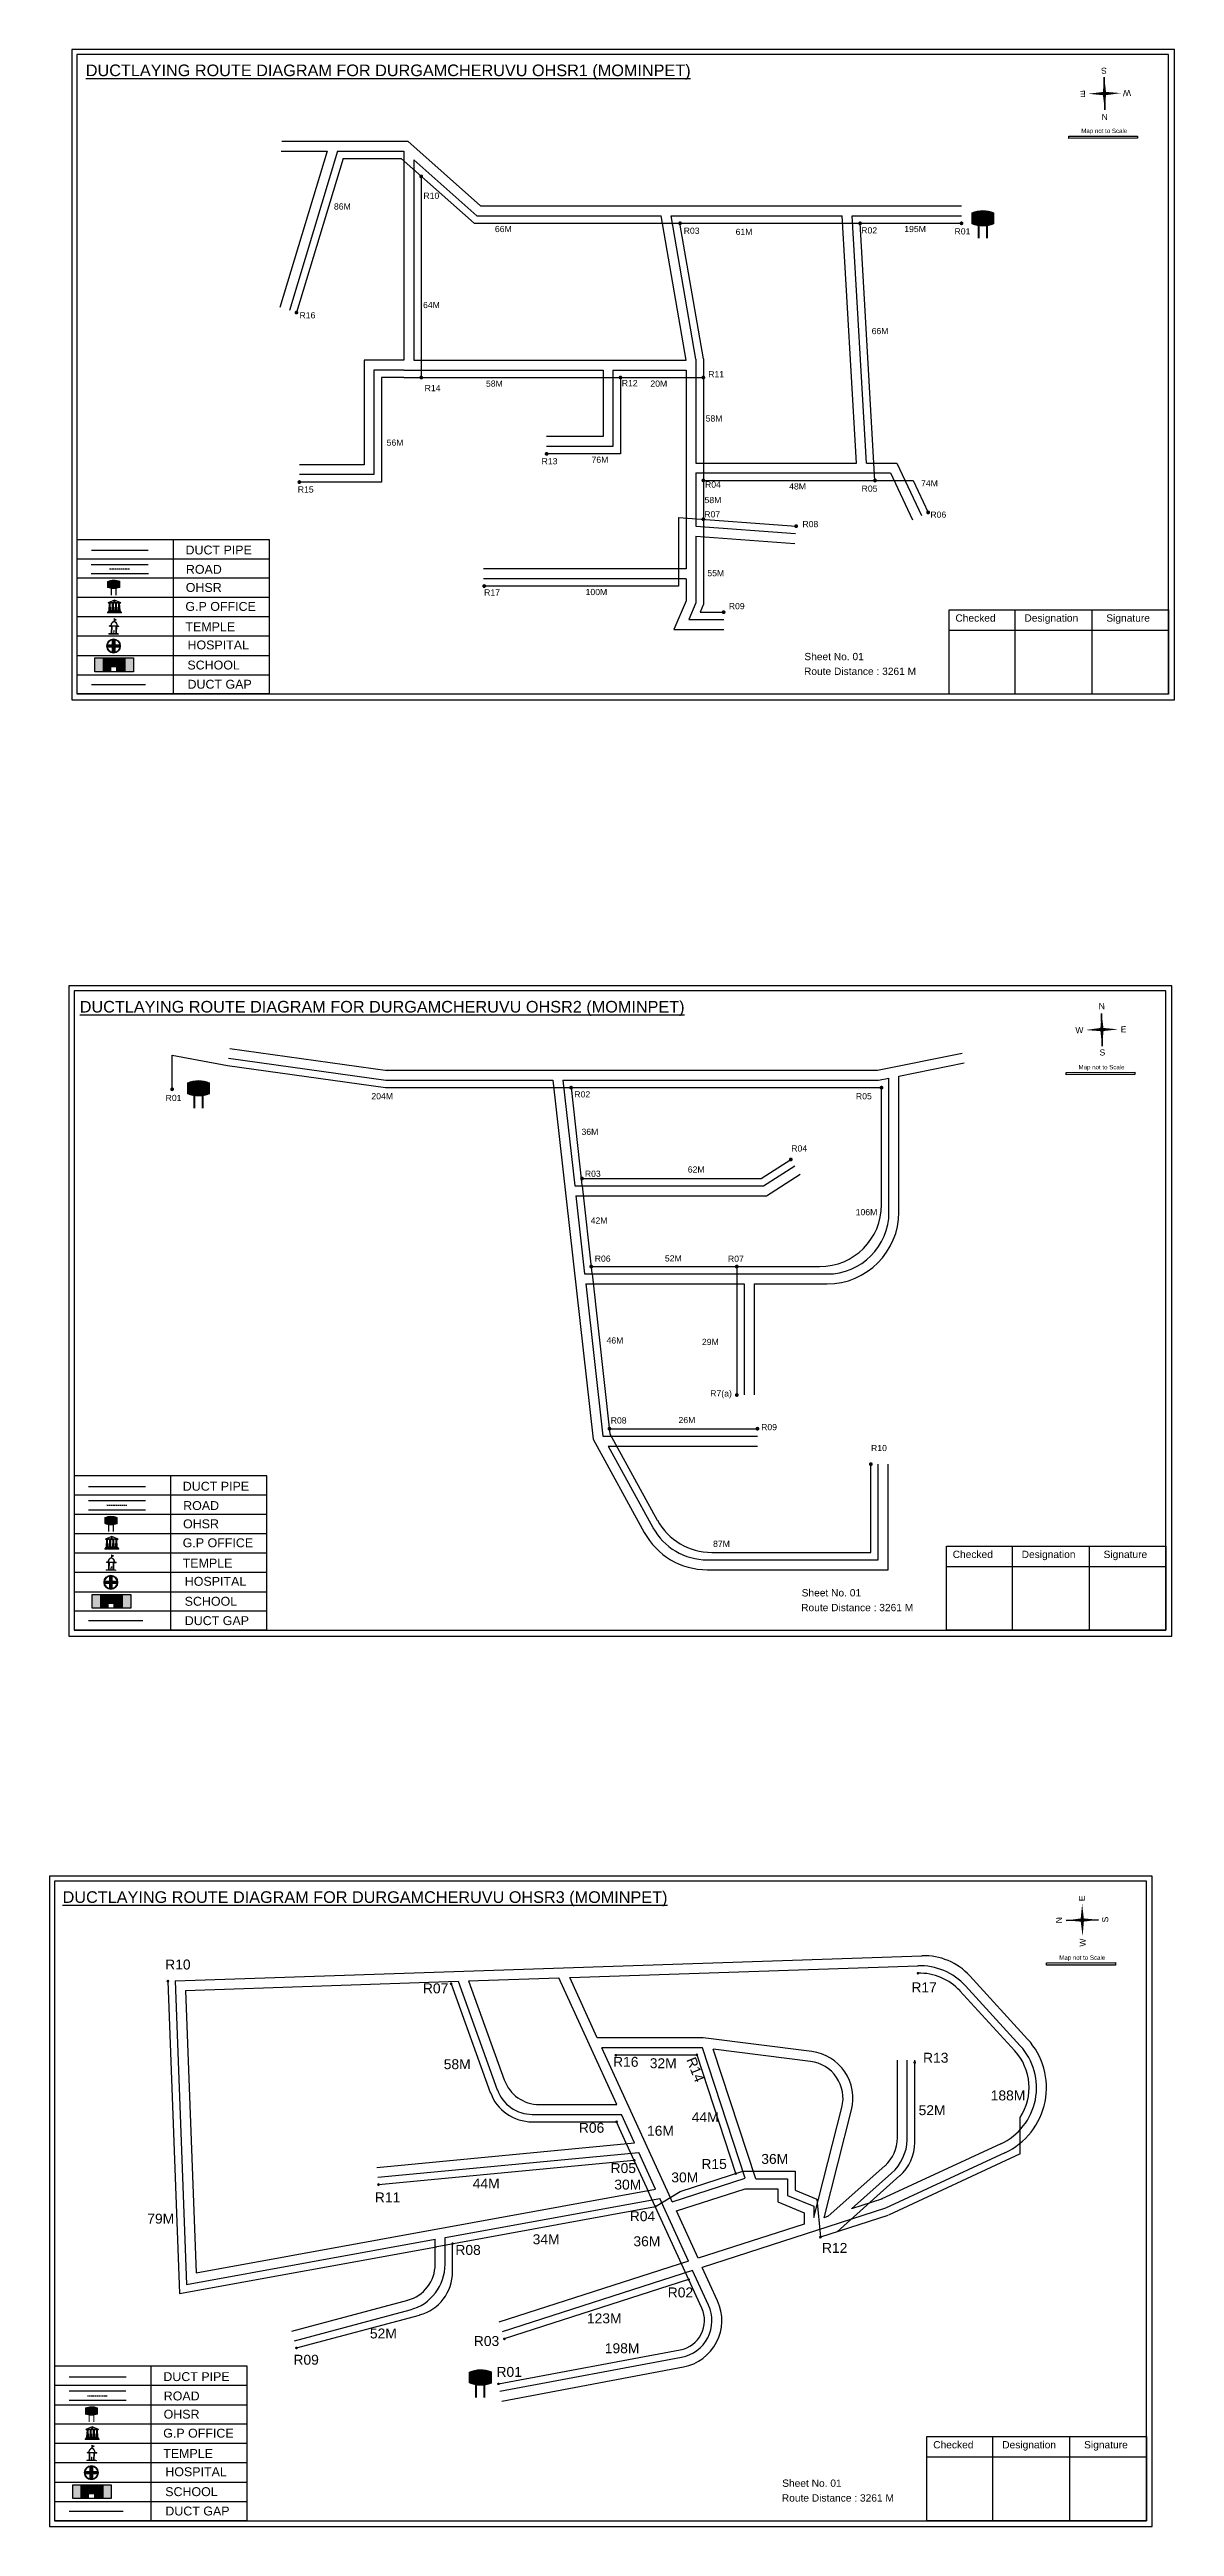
# Model space of a CAD drawing. Header units: inches. Extents: x 1512 to 7627, y 399 to 2397.
# Drawn here: x 3650 to 4558, y 399 to 2397 of the extents above; entities that cross this region are included whole.
import ezdxf

# ---------------------------------------------------------------- set-up
doc = ezdxf.new("R2010")
doc.units = ezdxf.units.IN
doc.header["$MEASUREMENT"] = 0
doc.linetypes.add('DASHEDX2', pattern=[1.5, 1, -0.5])
for name, color, linetype in [('LANDMARK', 7, 'Continuous'), ('OHT', 7, 'Continuous'), ('pipe', 5, 'Continuous')]:
    doc.layers.add(name, color=color, linetype=linetype)
doc.styles.get("Standard").update_dxf_attribs({"font": 'arial.ttf'})

msp = doc.modelspace()

# ---------------------------------------------------------------- texts
at = {"color": 242, "true_color": 0xcd2027}
for s, p in [('%%UDUCTLAYING ROUTE DIAGRAM FOR DURGAMCHERUVU OHSR1 (MOMINPET)', (3679.7, 2375.6)), ('%%UDUCTLAYING ROUTE DIAGRAM FOR DURGAMCHERUVU OHSR2 (MOMINPET)', (3674.8, 1620.3)), ('%%UDUCTLAYING ROUTE DIAGRAM FOR DURGAMCHERUVU OHSR3 (MOMINPET)', (3661, 902.1))]:
    msp.add_text(s, height=9.375, dxfattribs=at).set_placement(p)
for s, height, rotation, p in [('S', 4.95, 181.0063, (4503.8, 2382.5)), ('E', 4.95, 181.0063, (4486.7, 2363.8)), ('W', 4.95, 181.0063, (4523.3, 2364.5)), ('N', 4.95, 181.0063, (4504.5, 2345.2)), ('N', 4.95, 1.0063, (4497.3, 1622.9)), ('W', 4.95, 1.0063, (4478.5, 1603.6)), ('E', 4.95, 1.0063, (4515.1, 1604.3)), ('S', 4.95, 1.0063, (4498, 1585.6)), ('E', 4.95, 91.0063, (4486.3, 903.5)), ('N', 4.95, 91.0063, (4467.7, 885.7)), ('S', 4.95, 91.0063, (4505, 886.4)), ('W', 4.95, 91.0063, (4486.9, 866.9)), ('R14', 8, 291.4161, (4164.3, 775.7))]:
    msp.add_text(s, height=height, rotation=rotation).set_placement(p)
for s, height, p in [('Map not to Scale', 3.542, (4483.2, 2329.7)), ('R10', 5, (3952.2, 2276.6)), ('86M', 5, (3880, 2268)), ('66M', 5, (4009.9, 2249.8)), ('R03', 5, (4162.3, 2248.4)), ('61M', 5, (4204.2, 2247.5)), ('R02', 5, (4305.6, 2248.7)), ('195M', 5, (4340.3, 2249.8)), ('R01', 5, (4380.9, 2247.9)), ('R16', 5, (3852.2, 2180.2)), ('64M', 5, (3951.9, 2188.5)), ('66M', 5, (4314, 2167.5)), ('R14', 5, (3953.2, 2121.5)), ('58M', 5, (4002.7, 2125.1)), ('R12', 5, (4112.3, 2125.5)), ('20M', 5, (4135.4, 2125.1)), ('R11', 5, (4182.1, 2132.7)), ('58M', 5, (4180, 2097)), ('56M', 5, (3922.5, 2077.5)), ('R13', 5, (4047.6, 2062.5)), ('76M', 5, (4087.9, 2063.7)), ('R15', 5, (3850.8, 2039.7)), ('R04', 5, (4179.5, 2043.7)), ('48M', 5, (4247.4, 2042.2)), ('R05', 5, (4305.9, 2040.4)), ('74M', 5, (4353.9, 2044.7)), ('58M', 5, (4179.1, 2031.2)), ('R07', 5, (4178.9, 2019.7)), ('R06', 5, (4361.4, 2019.4)), ('R08', 5, (4258.1, 2011.8)), ('DUCT PIPE', 7.18, (3760.2, 1989.8)), ('ROAD ', 7.18, (3760.5, 1974.2)), ('OHSR', 7.18, (3760.4, 1959.6)), ('R17', 5, (4001.2, 1956.6)), ('100M', 5, (4083.1, 1957)), ('55M', 5, (4181.4, 1972.2)), ('G.P OFFICE', 7.18, (3760.1, 1944.3)), ('R09', 5, (4198.7, 1945.6)), ('Checked', 5.89, (4381.6, 1935.6)), ('Designation', 5.886, (4437.3, 1935.6)), ('Signature', 5.89, (4503.4, 1935.6)), ('TEMPLE', 7.18, (3760.1, 1927.9)), ('HOSPITAL', 7.18, (3761.8, 1913.2)), ('SCHOOL', 7.18, (3761.7, 1897)), ('Route Distance : 3261 M', 5.886, (4259.4, 1892.6)), ('Sheet No. 01', 5.886, (4259.7, 1904.5)), ('DUCT GAP', 7.18, (3761.8, 1881.5)), ('Map not to Scale', 3.542, (4481, 1574.5)), ('R01', 5, (3744.1, 1548.9)), ('204M', 5, (3910.2, 1550.3)), ('R02', 5, (4074, 1551.8)), ('R05', 5, (4301.3, 1550.3)), ('36M', 5, (4079.8, 1521.6)), ('R04', 5, (4249.1, 1508.2)), ('R03', 5, (4082.5, 1487.8)), ('62M', 5, (4165.6, 1491.2)), ('106M', 5, (4301.1, 1456.8)), ('42M', 5, (4087.2, 1450)), ('R06', 5, (4090.5, 1419.3)), ('52M', 5, (4147.1, 1419.5)), ('R07', 5, (4198, 1419.2)), ('46M', 5, (4100, 1353.3)), ('29M', 5, (4177, 1352.1)), ('R7(a)', 5, (4183.7, 1310.6)), ('R08', 5, (4103.4, 1288.8)), ('26M', 5, (4158.1, 1289.1)), ('R09', 5, (4224.8, 1283.4)), ('R10', 5, (4313.5, 1266.5)), ('DUCT PIPE', 7.18, (3758, 1234.6)), ('ROAD ', 7.18, (3758.3, 1219)), ('OHSR', 7.18, (3758.2, 1204.3)), ('TEMPLE', 7.18, (3757.9, 1172.6)), ('G.P OFFICE', 7.18, (3757.9, 1189)), ('87M', 5, (4186, 1189.3)), ('Checked', 5.89, (4379.4, 1180.3)), ('Designation', 5.886, (4435.1, 1180.3)), ('Signature', 5.89, (4501.2, 1180.3)), ('HOSPITAL', 7.18, (3759.6, 1157.9)), ('SCHOOL', 7.18, (3759.5, 1141.8)), ('Route Distance : 3261 M', 5.886, (4257.1, 1137.4)), ('Sheet No. 01', 5.886, (4257.5, 1149.3)), ('DUCT GAP', 7.18, (3759.6, 1126.2)), ('Map not to Scale', 3.542, (4465.4, 856.2)), ('R10', 8, (3743.8, 848.4)), ('R07', 8, (3951.8, 829.2)), ('R17', 8, (4346.1, 830)), ('R13', 8, (4355.5, 773.2)), ('58M', 8, (3968.6, 768)), ('R16', 8, (4105.3, 769.9)), ('32M', 8, (4134.9, 768.8)), ('188M', 8, (4410.1, 742.8)), ('R06', 8, (4077.7, 716.7)), ('16M', 8, (4132.7, 714.3)), ('44M', 8, (4168.8, 725.3)), ('52M', 8, (4351.9, 730.9)), ('36M', 8, (4224.9, 691.6)), ('44M', 8, (3992, 671.8)), ('R05', 8, (4103.3, 684.2)), ('30M', 8, (4152.3, 676.7)), ('R15', 8, (4176.6, 687.5)), ('R11', 8, (3913, 660.6)), ('30M', 8, (4106.3, 670.9)), ('79M', 8, (3729.3, 643.4)), ('R04', 8, (4118.8, 645.4)), ('R08', 8, (3978, 618.2)), ('34M', 8, (4040.4, 626.8)), ('36M', 8, (4121.7, 625.2)), ('R12', 8, (4273.9, 619.8)), ('R02', 8, (4149.4, 583.9)), ('123M', 8, (4084.2, 563)), ('52M', 8, (3909, 550.8)), ('R03', 8, (3992.9, 544.7)), ('198M', 8, (4098.6, 538.9)), ('DUCT PIPE', 7.18, (3742.3, 516.4)), ('R09', 8, (3847.3, 529.6)), ('R01', 8, (4011.2, 519.8)), ('ROAD ', 7.18, (3742.6, 500.8)), ('OHSR', 7.18, (3742.5, 486.1)), ('TEMPLE', 7.18, (3742.2, 454.4)), ('G.P OFFICE', 7.18, (3742.2, 470.8)), ('Checked', 5.89, (4363.7, 462.1)), ('Designation', 5.886, (4419.4, 462.1)), ('Signature', 5.89, (4485.5, 462.1)), ('HOSPITAL', 7.18, (3743.9, 439.7)), ('SCHOOL', 7.18, (3743.8, 423.6)), ('Route Distance : 3261 M', 5.886, (4241.5, 419.2)), ('Sheet No. 01', 5.886, (4241.8, 431.1)), ('DUCT GAP', 7.18, (3743.9, 408))]:
    msp.add_text(s, height=height).set_placement(p)

# ---------------------------------------------------------------- blocks, each defined once
blk = doc.blocks.new('OHT')
at = {"linetype": 'Continuous', "lineweight": 0, "true_color": 0x0ffffc}
blk.add_hatch(color=4, dxfattribs=at).paths.add_polyline_path([(0.012, 1), (0, 1, 0.101323), (-0.4, 0.916), (-0.4, 0.525, 0.194075), (0.399, 0.521), (0.399, 0.921, 0.097877)])
at = {"color": 4, "linetype": 'Continuous', "lineweight": 0, "true_color": 0x0ffffc, "flags": 128}
for points in [[(-0.4, 0.525), (-0.4, 0.916)], [(0.399, 0.521), (0.399, 0.921)]]:
    blk.add_lwpolyline(points, dxfattribs=at)
at = {"color": 4, "linetype": 'Continuous', "lineweight": 0, "true_color": 0x0ffffc, "const_width": 0.075, "flags": 128}
for points in [[(-0.15, 0), (-0.15, 0.475)], [(0.15, 0), (0.15, 0.473)]]:
    blk.add_lwpolyline(points, dxfattribs=at)
at = {"color": 4, "linetype": 'Continuous', "lineweight": 0, "true_color": 0x0ffffc}
for centre, radius, start, end in [((0.006, -0.019), 1.019, 67.31091, 113.47108), ((0.004, 1.513), 1.068, 247.76824, 291.70073)]:
    blk.add_arc(centre, radius, start, end, dxfattribs=at)
blk = doc.blocks.new('Government_Office')
at = {"linetype": 'Continuous', "lineweight": 0, "true_color": 0xff0000}
for points in [[(-0.5, 0.05), (0.5, 0.05), (0.5, 0), (-0.5, 0)], [(-0.45, 0.08), (-0.45, 0.12), (0.45, 0.12), (0.45, 0.08)], [(-0.4, 0.14), (-0.4, 0.18), (0.4, 0.18), (0.4, 0.14)]]:
    blk.add_hatch(color=1, dxfattribs=at).paths.add_polyline_path(points)
h = blk.add_hatch(color=1, dxfattribs=at)
h.paths.add_polyline_path([(0.44, 0.72), (0.45, 0.75), (0, 0.93), (-0.45, 0.75), (-0.44, 0.72)])
h.paths.add_polyline_path([(0.36, 0.75), (-0.36, 0.75), (0, 0.9)], flags=16)
h.paths.add_polyline_path([(0, 0.78, -1), (0, 0.87, -1)], flags=0)
h = blk.add_hatch(color=1, dxfattribs=at)
edge = h.paths.add_edge_path()
edge.add_line((-0.27, 0.2), (-0.3, 0.68))
edge.add_line((-0.3, 0.68), (-0.29, 0.68))
edge.add_arc((-0.28, 0.69), 0.0176, 225.304, 441.5659)
edge.add_line((-0.28, 0.7), (-0.39, 0.7))
edge.add_arc((-0.39, 0.69), 0.0176, 98.4341, 314.696)
edge.add_line((-0.38, 0.68), (-0.37, 0.68))
edge.add_line((-0.37, 0.68), (-0.4, 0.2))
edge.add_line((-0.4, 0.2), (-0.27, 0.2))
h = blk.add_hatch(color=1, dxfattribs=at)
edge = h.paths.add_edge_path()
edge.add_line((-0.05, 0.2), (-0.07, 0.68))
edge.add_line((-0.07, 0.68), (-0.07, 0.68))
edge.add_arc((-0.05, 0.69), 0.0176, 225.304, 441.5659)
edge.add_line((-0.05, 0.7), (-0.17, 0.7))
edge.add_arc((-0.17, 0.69), 0.0176, 98.4341, 314.696)
edge.add_line((-0.16, 0.68), (-0.15, 0.68))
edge.add_line((-0.15, 0.68), (-0.18, 0.2))
edge.add_line((-0.18, 0.2), (-0.05, 0.2))
h = blk.add_hatch(color=1, dxfattribs=at)
edge = h.paths.add_edge_path()
edge.add_arc((0, 0.83), 0.0467, 90, 270)
edge.add_arc((0, 0.83), 0.0467, 270, 450)
h = blk.add_hatch(color=1, dxfattribs=at)
edge = h.paths.add_edge_path()
edge.add_line((0.18, 0.2), (0.15, 0.68))
edge.add_line((0.15, 0.68), (0.16, 0.68))
edge.add_arc((0.17, 0.69), 0.0176, 225.304, 441.5659)
edge.add_line((0.17, 0.7), (0.05, 0.7))
edge.add_arc((0.05, 0.69), 0.0176, 98.4341, 314.696)
edge.add_line((0.07, 0.68), (0.07, 0.68))
edge.add_line((0.07, 0.68), (0.05, 0.2))
edge.add_line((0.05, 0.2), (0.18, 0.2))
h = blk.add_hatch(color=1, dxfattribs=at)
edge = h.paths.add_edge_path()
edge.add_line((0.4, 0.2), (0.37, 0.68))
edge.add_line((0.37, 0.68), (0.38, 0.68))
edge.add_arc((0.39, 0.69), 0.0176, 225.304, 441.5659)
edge.add_line((0.4, 0.7), (0.28, 0.7))
edge.add_arc((0.28, 0.69), 0.0176, 98.4341, 314.696)
edge.add_line((0.29, 0.68), (0.3, 0.68))
edge.add_line((0.3, 0.68), (0.27, 0.2))
edge.add_line((0.27, 0.2), (0.4, 0.2))
at = {"color": 1, "linetype": 'Continuous', "lineweight": 0, "true_color": 0xff0000, "flags": 128}
for points in [[(-0.5, 0.05), (0.5, 0.05), (0.5, 0), (-0.5, 0)], [(-0.45, 0.75), (-0.44, 0.72), (0.44, 0.72), (0.45, 0.75), (0, 0.93)], [(-0.45, 0.08), (-0.45, 0.12), (0.45, 0.12), (0.45, 0.08)], [(-0.4, 0.14), (-0.4, 0.18), (0.4, 0.18), (0.4, 0.14)], [(-0.36, 0.75), (0.36, 0.75), (0, 0.9)]]:
    blk.add_lwpolyline(points, close=True, dxfattribs=at)
for points in [[(-0.27, 0.2), (-0.3, 0.68), (-0.29, 0.68, 1.379694), (-0.28, 0.7), (-0.39, 0.7, 1.379694), (-0.38, 0.68), (-0.37, 0.68), (-0.4, 0.2)], [(-0.05, 0.2), (-0.07, 0.68), (-0.07, 0.68, 1.379694), (-0.05, 0.7), (-0.17, 0.7, 1.379694), (-0.16, 0.68), (-0.15, 0.68), (-0.18, 0.2)], [(0, 0.87, 1), (0, 0.78, 1)], [(0.18, 0.2), (0.15, 0.68), (0.16, 0.68, 1.379694), (0.17, 0.7), (0.05, 0.7, 1.379694), (0.07, 0.68), (0.07, 0.68), (0.05, 0.2)], [(0.4, 0.2), (0.37, 0.68), (0.38, 0.68, 1.379694), (0.4, 0.7), (0.28, 0.7, 1.379694), (0.29, 0.68), (0.3, 0.68), (0.27, 0.2)]]:
    blk.add_lwpolyline(points, format="xyb", close=True, dxfattribs=at)
blk = doc.blocks.new('Temple')
at = {"linetype": 'Continuous', "lineweight": 0, "true_color": 0xff0000}
h = blk.add_hatch(color=1, dxfattribs=at)
edge = h.paths.add_edge_path()
edge.add_line((0.17, 0.49), (0.22, 0.49))
edge.add_line((0.22, 0.49), (0.22, 0.5))
edge.add_line((0.22, 0.5), (0.31, 0.5))
edge.add_line((0.31, 0.5), (0.31, 0.53))
edge.add_line((0.31, 0.53), (0.26, 0.53))
edge.add_line((0.26, 0.53), (0.26, 0.54))
edge.add_line((0.26, 0.54), (0.2, 0.54))
edge.add_spline(control_points=[(0.2, 0.54), (0.2, 0.59), (0.19, 0.64), (0.14, 0.74), (0.09, 0.79), (0.03, 0.8), (0.02, 0.81), (0.01, 0.81)], knot_values=[4.712389, 4.712389, 4.712389, 4.712389, 5.278166, 5.278166, 6.117402, 6.117402, 6.223801, 6.223801, 6.223801, 6.223801], degree=3, periodic=0)
edge.add_line((0.01, 0.81), (0.01, 0.79))
edge.add_line((0.01, 0.79), (-0.01, 0.79))
edge.add_line((-0.01, 0.79), (-0.01, 0.81))
edge.add_spline(control_points=[(-0.01, 0.81), (-0.05, 0.8), (-0.1, 0.78), (-0.17, 0.7), (-0.2, 0.63), (-0.2, 0.55), (-0.2, 0.55), (-0.2, 0.54)], knot_values=[6.343965, 6.343965, 6.343965, 6.343965, 6.956638, 6.956638, 7.795874, 7.795874, 7.853982, 7.853982, 7.853982, 7.853982], degree=3, periodic=0)
edge.add_line((-0.2, 0.54), (-0.26, 0.54))
edge.add_line((-0.26, 0.54), (-0.26, 0.53))
edge.add_line((-0.26, 0.53), (-0.31, 0.53))
edge.add_line((-0.31, 0.53), (-0.31, 0.5))
edge.add_line((-0.31, 0.5), (-0.22, 0.5))
edge.add_line((-0.22, 0.5), (-0.22, 0.49))
edge.add_line((-0.22, 0.49), (-0.17, 0.49))
edge.add_line((-0.17, 0.49), (-0.17, 0.07))
edge.add_arc((-0.2, 0.07), 0.03, -90, 0, ccw=False)
edge.add_line((-0.2, 0.04), (-0.26, 0.04))
edge.add_line((-0.26, 0.04), (-0.26, 0.03))
edge.add_line((-0.26, 0.03), (-0.31, 0.03))
edge.add_line((-0.31, 0.03), (-0.31, 0))
edge.add_line((-0.31, 0), (0.31, 0))
edge.add_line((0.31, 0), (0.31, 0.03))
edge.add_line((0.31, 0.03), (0.26, 0.03))
edge.add_line((0.26, 0.03), (0.26, 0.04))
edge.add_line((0.26, 0.04), (0.2, 0.04))
edge.add_arc((0.2, 0.07), 0.03, 180, 270, ccw=False)
edge.add_line((0.17, 0.07), (0.17, 0.49))
h.paths.add_polyline_path([(0.12, 0.07, -0.414214), (0.1, 0.04), (0.05, 0.04), (0.05, 0.03), (-0.05, 0.03), (-0.05, 0.04), (-0.1, 0.04, -0.414214), (-0.12, 0.07), (-0.12, 0.5), (0.12, 0.5)], flags=16)
edge = h.paths.add_edge_path(flags=16)
edge.add_ellipse((0, 0.54), major_axis=(0, 0.242), ratio=0.722808, start_angle=270, end_angle=450, ccw=False)
edge.add_line((0.17, 0.54), (-0.17, 0.54))
h.paths.add_polyline_path([(0.01, 0.23), (0.01, 0.07), (-0.01, 0.07), (-0.01, 0.23)], flags=0)
at = {"linetype": 'Continuous', "lineweight": 0, "true_color": 0xe66000}
blk.add_hatch(color=32, dxfattribs=at).paths.add_polyline_path([(-0.01, 1), (0.15, 0.93), (0, 0.85)])
at = {"linetype": 'Continuous', "lineweight": 0, "true_color": 0xff0000}
h = blk.add_hatch(color=1, dxfattribs=at)
edge = h.paths.add_edge_path()
edge.add_line((0.01, 0.86), (0, 0.85))
edge.add_line((0, 0.85), (0, 0.93))
edge.add_line((0, 0.93), (-0.01, 0.93))
edge.add_line((-0.01, 0.93), (-0.01, 0.81))
edge.add_spline(control_points=[(-0.01, 0.81), (0, 0.81), (0, 0.81), (0.01, 0.81)], knot_values=[6.223801, 6.223801, 6.223801, 6.223801, 6.343965, 6.343965, 6.343965, 6.343965], degree=3, periodic=0)
edge.add_line((0.01, 0.81), (0.01, 0.86))
h = blk.add_hatch(color=1, dxfattribs=at)
edge = h.paths.add_edge_path()
edge.add_line((0.01, 0.79), (0.01, 0.81))
edge.add_spline(control_points=[(0.01, 0.81), (0, 0.81), (0, 0.81), (-0.01, 0.81)], knot_values=[6.223801, 6.223801, 6.223801, 6.223801, 6.343965, 6.343965, 6.343965, 6.343965], degree=3, periodic=0)
edge.add_line((-0.01, 0.81), (-0.01, 0.79))
edge.add_line((-0.01, 0.79), (0.01, 0.79))
at = {"color": 1, "linetype": 'Continuous', "lineweight": 0, "true_color": 0xff0000, "flags": 128}
blk.add_lwpolyline([(0.2, 0.54), (0.26, 0.54), (0.26, 0.53), (0.31, 0.53), (0.31, 0.5), (0.22, 0.5), (0.22, 0.49), (0.17, 0.49), (0.17, 0.07, 0.414214), (0.2, 0.04), (0.26, 0.04), (0.26, 0.03), (0.31, 0.03), (0.31, 0), (-0.31, 0), (-0.31, 0.03), (-0.26, 0.03), (-0.26, 0.04), (-0.2, 0.04, 0.414214), (-0.17, 0.07), (-0.17, 0.49), (-0.22, 0.49), (-0.22, 0.5), (-0.31, 0.5), (-0.31, 0.53), (-0.26, 0.53), (-0.26, 0.54), (-0.2, 0.54)], format="xyb", dxfattribs=at)
blk.add_lwpolyline([(-0.17, 0.54), (0.17, 0.54)], dxfattribs=at)
blk.add_lwpolyline([(0.12, 0.5), (0.12, 0.07, -0.414214), (0.1, 0.04), (0.05, 0.04), (0.05, 0.03), (-0.05, 0.03), (-0.05, 0.04), (-0.1, 0.04, -0.414214), (-0.12, 0.07), (-0.12, 0.5)], format="xyb", close=True, dxfattribs=at)
at = {"color": 32, "linetype": 'Continuous', "lineweight": 0, "true_color": 0xe66000, "flags": 128}
blk.add_lwpolyline([(-0.01, 1), (0.15, 0.93), (0, 0.85), (-0.01, 1)], dxfattribs=at)
at = {"color": 1, "linetype": 'Continuous', "lineweight": 0, "true_color": 0xff0000, "flags": 128}
for points in [[(0.01, 0.93), (-0.01, 0.93), (-0.01, 0.79), (0.01, 0.79)], [(0.01, 0.23), (-0.01, 0.23), (-0.01, 0.07), (0.01, 0.07)]]:
    blk.add_lwpolyline(points, close=True, dxfattribs=at)
at = {"color": 1, "linetype": 'Continuous', "lineweight": 0, "true_color": 0xff0000}
blk.add_ellipse((0, 0.54), major_axis=(0, 0.242), ratio=0.722808, start_param=4.712389, end_param=7.853982, dxfattribs=at)
blk.add_open_spline([(0.2, 0.54), (0.2, 0.59), (0.19, 0.64), (0.14, 0.74), (0.09, 0.79), (-0.02, 0.82), (-0.08, 0.79), (-0.17, 0.7), (-0.2, 0.63), (-0.2, 0.55), (-0.2, 0.55), (-0.2, 0.54)], degree=3, knots=[4.712389, 4.712389, 4.712389, 4.712389, 5.278166, 5.278166, 6.117402, 6.117402, 6.956638, 6.956638, 7.795874, 7.795874, 7.853982, 7.853982, 7.853982, 7.853982], dxfattribs=at)
blk = doc.blocks.new('*U5')
at = {"color": 0, "linetype": 'DASHEDX2', "transparency": 16777216}
blk.add_line((-8.2, 0), (8, 0), dxfattribs=at)
blk = doc.blocks.new('Hospital')
at = {"linetype": 'Continuous', "lineweight": 0, "true_color": 0x000000}
h = blk.add_hatch(color=18, dxfattribs=at)
h.paths.add_polyline_path([(-0.5, 0, 1), (0.5, 0, 1)])
h.paths.add_polyline_path([(0.45, 0, -1), (-0.45, 0, -1)], flags=16)
at = {"linetype": 'Continuous', "true_color": 0xff0000}
blk.add_hatch(color=1, dxfattribs=at).paths.add_polyline_path([(-0.39, 0.08), (-0.08, 0.08), (-0.08, 0.39), (0.08, 0.39), (0.08, 0.08), (0.39, 0.08), (0.39, -0.08), (0.08, -0.08), (0.08, -0.39), (-0.08, -0.39), (-0.08, -0.08), (-0.39, -0.08)])
at = {"color": 1, "linetype": 'Continuous', "true_color": 0xff0000, "flags": 128}
blk.add_lwpolyline([(-0.39, 0.08), (-0.08, 0.08), (-0.08, 0.39), (0.08, 0.39), (0.08, 0.08), (0.39, 0.08), (0.39, -0.08), (0.08, -0.08), (0.08, -0.39), (-0.08, -0.39), (-0.08, -0.08), (-0.39, -0.08)], close=True, dxfattribs=at)
at = {"color": 18, "linetype": 'Continuous', "lineweight": 0, "true_color": 0x000000}
for radius in [0.5, 0.446]:
    blk.add_circle((0, 0), radius, dxfattribs=at)
blk = doc.blocks.new('*U6')
at = {"color": 0, "linetype": 'DASHEDX2', "transparency": 16777216}
blk.add_line((-8.2, 0), (8, 0), dxfattribs=at)
blk = doc.blocks.new('*U10')
at = {"color": 0, "linetype": 'DASHEDX2', "transparency": 16777216}
blk.add_line((-8.2, 0), (8, 0), dxfattribs=at)

# ---------------------------------------------------------------- hatches: boundary and pattern name
at = {"true_color": 0x0093dd}
h = msp.add_hatch(color=142, dxfattribs=at)
h.dxf.hatch_style = 1
h.paths.add_polyline_path([(4473.1, 2327.2), (4473.1, 2325.3), (4528.6, 2325.5), (4528.6, 2327.3)])
at = {"ltscale": 0.5}
h = msp.add_hatch(color=5, dxfattribs=at)
h.dxf.hatch_style = 1
h.paths.add_polyline_path([(3952, 2294.7, 1), (3948.9, 2294.7, 1)])
h = msp.add_hatch(color=5, dxfattribs=at)
h.dxf.hatch_style = 1
h.paths.add_polyline_path([(4160.9, 2256.9, 1), (4157.8, 2256.9, 1)])
h = msp.add_hatch(color=5, dxfattribs=at)
h.dxf.hatch_style = 1
h.paths.add_polyline_path([(4306.2, 2256.9, 1), (4303.1, 2256.9, 1)])
h = msp.add_hatch(color=5, dxfattribs=at)
h.dxf.hatch_style = 1
h.paths.add_polyline_path([(4388.1, 2256.9, 1), (4385, 2256.9, 1)])
h = msp.add_hatch(color=5, dxfattribs=at)
h.dxf.hatch_style = 1
h.paths.add_polyline_path([(3851.3, 2184.9, 1), (3848.2, 2184.9, 1)])
h = msp.add_hatch(color=5, dxfattribs=at)
h.dxf.hatch_style = 1
h.paths.add_polyline_path([(3952, 2132.5, 1), (3948.9, 2132.5, 1)])
h = msp.add_hatch(color=5, dxfattribs=at)
h.dxf.hatch_style = 1
h.paths.add_polyline_path([(4112.8, 2132.5, 1), (4109.7, 2132.5, 1)])
h = msp.add_hatch(color=5, dxfattribs=at)
h.dxf.hatch_style = 1
h.paths.add_polyline_path([(4179.7, 2132.5, 1), (4176.6, 2132.5, 1)])
h = msp.add_hatch(color=5, dxfattribs=at)
h.dxf.hatch_style = 1
h.paths.add_polyline_path([(4053.2, 2070.9, 1), (4050.1, 2070.9, 1)])
h = msp.add_hatch(color=5, dxfattribs=at)
h.dxf.hatch_style = 1
h.paths.add_polyline_path([(3853.6, 2048.2, 1), (3850.5, 2048.2, 1)])
h = msp.add_hatch(color=5, dxfattribs=at)
h.dxf.hatch_style = 1
h.paths.add_polyline_path([(4179.7, 2049.5, 1), (4176.6, 2049.5, 1)])
h = msp.add_hatch(color=5, dxfattribs=at)
h.dxf.hatch_style = 1
h.paths.add_polyline_path([(4318.3, 2049.5, 1), (4315.1, 2049.5, 1)])
h = msp.add_hatch(color=5, dxfattribs=at)
h.dxf.hatch_style = 1
h.paths.add_polyline_path([(4179.7, 2018.2, 1), (4176.6, 2018.2, 1)])
h = msp.add_hatch(color=5, dxfattribs=at)
h.dxf.hatch_style = 1
h.paths.add_polyline_path([(4361.2, 2023.7, 1), (4358, 2023.7, 1)])
h = msp.add_hatch(color=5, dxfattribs=at)
h.dxf.hatch_style = 1
h.paths.add_polyline_path([(4254.6, 2012.6, 1), (4251.5, 2012.6, 1)])
h = msp.add_hatch(color=5, dxfattribs=at)
h.dxf.hatch_style = 1
h.paths.add_polyline_path([(4002.8, 1964.3, 1), (3999.7, 1964.3, 1)])
h = msp.add_hatch(color=5, dxfattribs=at)
h.dxf.hatch_style = 1
h.paths.add_polyline_path([(4196.1, 1943.2, 1), (4193, 1943.2, 1)])
at = {"true_color": 0xc8c92d}
h = msp.add_hatch(color=52, dxfattribs=at)
h.dxf.hatch_style = 1
h.paths.add_polyline_path([(3693.3, 1906.3), (3687.1, 1906.3), (3687.1, 1895.2), (3693.3, 1895.2)])
h.paths.add_polyline_path([(3718.1, 1906.3), (3711.9, 1906.3), (3711.9, 1895.2), (3718.1, 1895.2)])
at = {"true_color": 0x293189}
h = msp.add_hatch(color=177, dxfattribs=at)
h.dxf.hatch_style = 1
h.paths.add_polyline_path([(3711.9, 1906.3), (3693.3, 1906.3), (3693.3, 1895.2), (3700.3, 1895.2), (3700.3, 1898.8), (3704.1, 1898.8), (3704.1, 1895.2), (3711.9, 1895.2)])
h.paths.add_polyline_path([(3695.9, 1903.8), (3694.6, 1903.8), (3694.6, 1905), (3695.9, 1905)], flags=16)
h.paths.add_polyline_path([(3708.8, 1903.8), (3708.8, 1905), (3710.2, 1905), (3710.2, 1903.8)], flags=16)
at = {"ltscale": 0.5}
h = msp.add_hatch(color=5, dxfattribs=at)
h.dxf.hatch_style = 1
h.paths.add_polyline_path([(3750.9, 1558.4, 1), (3747.8, 1558.4, 1)])
h = msp.add_hatch(color=5, dxfattribs=at)
h.dxf.hatch_style = 1
h.paths.add_polyline_path([(4072.9, 1559.7, 1), (4069.8, 1559.7, 1)])
h = msp.add_hatch(color=5, dxfattribs=at)
h.dxf.hatch_style = 1
h.paths.add_polyline_path([(4323.5, 1559.7, 1), (4320.4, 1559.7, 1)])
at = {"true_color": 0x0093dd}
h = msp.add_hatch(color=142, dxfattribs=at)
h.dxf.hatch_style = 1
h.paths.add_polyline_path([(4470.9, 1572), (4470.9, 1570.1), (4526.4, 1570.2), (4526.4, 1572.1)])
at = {"ltscale": 0.5}
h = msp.add_hatch(color=5, dxfattribs=at)
h.dxf.hatch_style = 1
h.paths.add_polyline_path([(4250.3, 1501.8, 1), (4247.2, 1501.8, 1)])
h = msp.add_hatch(color=5, dxfattribs=at)
h.dxf.hatch_style = 1
h.paths.add_polyline_path([(4081.8, 1486.4, 1), (4078.7, 1486.4, 1)])
h = msp.add_hatch(color=5, dxfattribs=at)
h.dxf.hatch_style = 1
h.paths.add_polyline_path([(4089.2, 1415.4, 1), (4086.1, 1415.4, 1)])
h = msp.add_hatch(color=5, dxfattribs=at)
h.dxf.hatch_style = 1
h.paths.add_polyline_path([(4206.7, 1415.4, 1), (4203.6, 1415.4, 1)])
h = msp.add_hatch(color=5, dxfattribs=at)
h.dxf.hatch_style = 1
h.paths.add_polyline_path([(4206.7, 1311.8, 1), (4203.6, 1311.8, 1)])
h = msp.add_hatch(color=5, dxfattribs=at)
h.dxf.hatch_style = 1
h.paths.add_polyline_path([(4103.9, 1284.6, 1), (4100.8, 1284.6, 1)])
h = msp.add_hatch(color=5, dxfattribs=at)
h.dxf.hatch_style = 1
h.paths.add_polyline_path([(4223.4, 1284.6, 1), (4220.3, 1284.6, 1)])
h = msp.add_hatch(color=5, dxfattribs=at)
h.dxf.hatch_style = 1
h.paths.add_polyline_path([(4314.9, 1256, 1), (4311.8, 1256, 1)])
at = {"true_color": 0xc8c92d}
h = msp.add_hatch(color=52, dxfattribs=at)
h.dxf.hatch_style = 1
h.paths.add_polyline_path([(3691.1, 1151), (3684.9, 1151), (3684.9, 1139.9), (3691.1, 1139.9)])
h.paths.add_polyline_path([(3715.9, 1151), (3709.7, 1151), (3709.7, 1139.9), (3715.9, 1139.9)])
at = {"true_color": 0x293189}
h = msp.add_hatch(color=177, dxfattribs=at)
h.dxf.hatch_style = 1
h.paths.add_polyline_path([(3709.7, 1151), (3691.1, 1151), (3691.1, 1139.9), (3698.1, 1139.9), (3698.1, 1143.6), (3701.9, 1143.6), (3701.9, 1139.9), (3709.7, 1139.9)])
h.paths.add_polyline_path([(3693.7, 1148.6), (3692.4, 1148.6), (3692.4, 1149.8), (3693.7, 1149.8)], flags=16)
h.paths.add_polyline_path([(3706.6, 1148.6), (3706.6, 1149.8), (3708, 1149.8), (3708, 1148.6)], flags=16)
at = {"ltscale": 0.5}
h = msp.add_hatch(color=5, dxfattribs=at)
h.dxf.hatch_style = 1
h.paths.add_polyline_path([(3747.1, 839, 1), (3744.8, 839, 1)])
h = msp.add_hatch(color=5, dxfattribs=at)
h.dxf.hatch_style = 1
h.paths.add_polyline_path([(4352.5, 845.4, 1), (4350.3, 845.4, 1)])
at = {"true_color": 0x0093dd}
h = msp.add_hatch(color=142, dxfattribs=at)
h.dxf.hatch_style = 1
h.paths.add_polyline_path([(4455.2, 853.7), (4455.2, 851.9), (4510.7, 852), (4510.7, 853.9)])
at = {"ltscale": 0.5}
h = msp.add_hatch(color=5, dxfattribs=at)
h.dxf.hatch_style = 1
h.paths.add_polyline_path([(3975.7, 836.9, 1), (3973.4, 836.9, 1)])
h = msp.add_hatch(color=5, dxfattribs=at)
h.dxf.hatch_style = 1
h.paths.add_polyline_path([(4108.7, 779.2, 1), (4106.4, 779.2, 1)])
h = msp.add_hatch(color=5, dxfattribs=at)
h.dxf.hatch_style = 1
h.paths.add_polyline_path([(4174, 779.6, 1), (4171.8, 779.6, 1)])
h = msp.add_hatch(color=5, dxfattribs=at)
h.dxf.hatch_style = 1
h.paths.add_polyline_path([(4349.9, 773.4, 1), (4347.6, 773.4, 1)])
h = msp.add_hatch(color=5, dxfattribs=at)
h.dxf.hatch_style = 1
h.paths.add_polyline_path([(4109.3, 725.5, 1), (4107, 725.5, 1)])
h = msp.add_hatch(color=5, dxfattribs=at)
h.dxf.hatch_style = 1
h.paths.add_polyline_path([(4123.5, 694.5, 1), (4121.2, 694.5, 1)])
h = msp.add_hatch(color=5, dxfattribs=at)
h.dxf.hatch_style = 1
h.paths.add_polyline_path([(4205.5, 683.8, 1), (4203.3, 683.8, 1)])
h = msp.add_hatch(color=5, dxfattribs=at)
h.dxf.hatch_style = 1
h.paths.add_polyline_path([(3917.1, 674.9, 1), (3914.8, 674.9, 1)])
h = msp.add_hatch(color=5, dxfattribs=at)
h.dxf.hatch_style = 1
h.paths.add_polyline_path([(4140.5, 657.1, 1), (4138.3, 657.1, 1)])
h = msp.add_hatch(color=5, dxfattribs=at)
h.dxf.hatch_style = 1
h.paths.add_polyline_path([(3976.8, 627.2, 1), (3974.6, 627.2, 1)])
h = msp.add_hatch(color=5, dxfattribs=at)
h.dxf.hatch_style = 1
h.paths.add_polyline_path([(4273.8, 632.5, 1), (4271.5, 632.5, 1)])
h = msp.add_hatch(color=5, dxfattribs=at)
h.dxf.hatch_style = 1
h.paths.add_polyline_path([(4167.4, 598.3, 1), (4165.2, 598.3, 1)])
h = msp.add_hatch(color=5, dxfattribs=at)
h.dxf.hatch_style = 1
h.paths.add_polyline_path([(3850.9, 543.1, 1), (3848.6, 543.1, 1)])
h = msp.add_hatch(color=5, dxfattribs=at)
h.dxf.hatch_style = 1
h.paths.add_polyline_path([(4018.7, 550.4, 1), (4016.4, 550.4, 1)])
h = msp.add_hatch(color=5, dxfattribs=at)
h.dxf.hatch_style = 1
h.paths.add_polyline_path([(4013.9, 514.1, 1), (4011.7, 514.1, 1)])
at = {"true_color": 0xc8c92d}
h = msp.add_hatch(color=52, dxfattribs=at)
h.dxf.hatch_style = 1
h.paths.add_polyline_path([(3675.4, 432.8), (3669.2, 432.8), (3669.2, 421.7), (3675.4, 421.7)])
h.paths.add_polyline_path([(3700.2, 432.8), (3694, 432.8), (3694, 421.7), (3700.2, 421.7)])
at = {"true_color": 0x293189}
h = msp.add_hatch(color=177, dxfattribs=at)
h.dxf.hatch_style = 1
h.paths.add_polyline_path([(3694, 432.8), (3675.4, 432.8), (3675.4, 421.7), (3682.4, 421.7), (3682.4, 425.4), (3686.2, 425.4), (3686.2, 421.7), (3694, 421.7)])
h.paths.add_polyline_path([(3678, 430.3), (3676.7, 430.3), (3676.7, 431.6), (3678, 431.6)], flags=16)
h.paths.add_polyline_path([(3690.9, 430.3), (3690.9, 431.6), (3692.3, 431.6), (3692.3, 430.3)], flags=16)

# ---------------------------------------------------------------- linework, layer by layer
for p, q in [((4501.8, 2374.8), (4502.2, 2348.5)), ((4502.2, 2348.5), (4501.8, 2374.8)), ((4501.8, 2374.8), (4502.2, 2348.5)), ((4502, 2361.7), (4501.8, 2374.8)), ((3838, 2323.1), (3939.5, 2323.1)), ((3939.5, 2323.1), (3998.4, 2270.9)), ((3874.5, 2315.1), (3836.4, 2189)), ((3837.3, 2315.1), (3874.5, 2315.1)), ((3882.9, 2315.1), (3844, 2186.6)), ((3882.9, 2315.1), (3936.5, 2315.1)), ((3936.5, 2315.1), (3936.5, 2146.5)), ((3944.5, 2308), (3995.4, 2262.9)), ((3944.5, 2308), (3944.5, 2146.5)), ((3995.4, 2262.9), (4144.1, 2262.9)), ((3998.4, 2270.9), (4386.5, 2270.9)), ((4164.2, 2146.5), (4144.1, 2262.9)), ((4152.2, 2262.9), (4290.3, 2262.9)), ((4172.2, 2147.2), (4152.2, 2262.9)), ((4301.9, 2063.5), (4290.3, 2262.9)), ((4298.3, 2262.9), (4386.5, 2262.9)), ((4309.9, 2063.5), (4298.3, 2262.9)), ((3936.5, 2146.5), (3904.3, 2146.5)), ((3904.3, 2146.5), (3904.3, 2062.2)), ((3936.5, 2138.5), (3912.3, 2138.5)), ((3912.3, 2138.5), (3912.3, 2054.2)), ((3936.5, 2138.5), (4097.2, 2138.5)), ((3944.5, 2146.5), (4164.2, 2146.5)), ((4097.2, 2138.5), (4097.2, 2084.9)), ((4105.2, 2138.5), (4164.2, 2138.5)), ((4105.2, 2138.5), (4105.2, 2076.9)), ((4164.2, 2138.5), (4164.2, 2012.7)), ((4172.2, 2147.2), (4172.2, 2063.5)), ((4097.2, 2084.9), (4051.6, 2084.9)), ((3904.3, 2062.2), (3852.1, 2062.2)), ((4105.2, 2076.9), (4051.6, 2076.9)), ((4172.2, 2063.5), (4301.9, 2063.5)), ((4301.5, 2069.5), (4301.9, 2069.5)), ((4309.9, 2063.5), (4334.3, 2063.5)), ((4334.3, 2063.5), (4354.2, 2021.1)), ((3912.3, 2054.2), (3852.1, 2054.2)), ((4172.2, 2055.5), (4172.2, 2012.7)), ((4172.2, 2055.5), (4329.2, 2055.5)), ((4329.2, 2055.5), (4346.9, 2017.7)), ((3672.4, 2001.7), (3672.4, 1878.5)), ((3750.2, 2001.7), (3750.2, 1877.3)), ((4164.2, 2012.7), (4164.2, 1978.2)), ((4172.2, 2012.7), (4252.6, 2006.6)), ((4172.2, 2004.6), (4172.2, 1950.8)), ((4172.2, 2004.6), (4252, 1998.7)), ((3827.9, 1986.1), (3672.4, 1986.1)), ((3684.1, 1981.8), (3730, 1981.8)), ((4164.2, 1978.2), (4000.7, 1978.2)), ((3827.9, 1970.6), (3672.4, 1970.6)), ((3684.1, 1974.3), (3730.2, 1974.3)), ((4164.2, 1970.2), (4000.7, 1970.2)), ((4164.2, 1970.2), (4164.2, 1952.4)), ((3827.9, 1955), (3672.4, 1955)), ((3827.9, 1939.5), (3672.4, 1939.5)), ((4164.2, 1952.4), (4154.4, 1929.2)), ((4172.2, 1950.8), (4166.4, 1937.2)), ((3827.9, 1923.9), (3672.4, 1923.9)), ((4154.4, 1929.2), (4194.6, 1929.2)), ((4166.4, 1937.2), (4194.6, 1937.2)), ((3672.4, 1908.4), (3827.9, 1908.4)), ((3672.4, 1892.8), (3827.9, 1892.8)), ((3672.4, 1878.5), (3672.4, 1877.3)), ((3672.4, 1878.2), (3672.4, 1877.3)), ((3827.9, 1877.3), (3672.4, 1877.3)), ((4500, 1593.3), (4499.6, 1619.6)), ((4499.6, 1619.6), (4500, 1593.3)), ((4500, 1593.3), (4499.6, 1619.6)), ((4499.8, 1606.4), (4500, 1593.3)), ((3794.9, 1583.5), (3922, 1565.7)), ((3796, 1591.4), (3923.1, 1573.6)), ((4318.8, 1573.7), (4387.1, 1587.6)), ((4336, 1569), (4388.7, 1579.8)), ((3922, 1573.7), (4318.8, 1573.7)), ((3922, 1565.7), (4056.6, 1565.7)), ((4056.6, 1565.7), (4089.2, 1276.1)), ((4064.7, 1565.7), (4319.6, 1565.7)), ((4064.7, 1565.7), (4074.3, 1480.4)), ((4319.6, 1565.7), (4328, 1567.4)), ((4328, 1459.4), (4328, 1567.4)), ((4336, 1459.4), (4336, 1569)), ((4074.3, 1480.4), (4226.6, 1480.4)), ((4226.6, 1480.4), (4252, 1496.7)), ((4229, 1472.4), (4256.3, 1490)), ((4075.2, 1472.4), (4082.3, 1409.4)), ((4075.2, 1472.4), (4229, 1472.4)), ((4082.3, 1409.4), (4278, 1409.4)), ((4083.2, 1401.4), (4097, 1278.6)), ((4083.2, 1401.4), (4211.1, 1401.4)), ((4211.1, 1401.4), (4211.1, 1311.8)), ((4219.1, 1401.4), (4278, 1401.4)), ((4219.1, 1401.4), (4219.1, 1311.8)), ((4089.2, 1276.1), (4130.4, 1200.9)), ((4097, 1278.6), (4221.8, 1278.6)), ((4101.4, 1270.6), (4137.5, 1204.8)), ((4101.4, 1270.6), (4221.8, 1270.6)), ((3670.2, 1246.5), (3670.2, 1123.2)), ((3748, 1246.5), (3748, 1122)), ((4319.3, 1178.8), (4319.3, 1256)), ((4327.3, 1170.8), (4327.3, 1256)), ((3825.7, 1230.9), (3670.2, 1230.9)), ((3681.9, 1226.6), (3727.8, 1226.6)), ((3681.9, 1219.1), (3728, 1219.1)), ((3825.7, 1215.4), (3670.2, 1215.4)), ((3825.7, 1199.8), (3670.2, 1199.8)), ((3825.7, 1184.2), (3670.2, 1184.2)), ((4181.3, 1178.8), (4319.3, 1178.8)), ((3825.7, 1168.7), (3670.2, 1168.7)), ((4181.3, 1170.8), (4327.3, 1170.8)), ((3670.2, 1153.1), (3825.7, 1153.1)), ((3670.2, 1137.6), (3825.7, 1137.6)), ((3670.2, 1123.2), (3670.2, 1122)), ((3670.2, 1123), (3670.2, 1122)), ((3825.7, 1122), (3670.2, 1122)), ((4497.2, 888.5), (4470.9, 888)), ((4470.9, 888), (4497.2, 888.5)), ((4497.2, 888.5), (4470.9, 888)), ((4484.1, 888.2), (4497.2, 888.5)), ((3751.9, 839.2), (4354.6, 859.5)), ((3751.9, 839.2), (3761.1, 594.2)), ((3988.6, 839.2), (4061.6, 841.6)), ((3988.6, 839.2), (4017.5, 759.3)), ((4108.3, 739.5), (4061.6, 841.6)), ((4070.3, 841.9), (4351.2, 851.4)), ((4092.5, 793.2), (4070.3, 841.9)), ((4393.2, 843.3), (4439.9, 792.3)), ((3760.2, 831.5), (3980.2, 838.9)), ((3760.2, 831.5), (3768.8, 603.7)), ((3980.2, 838.9), (4011.8, 751.3)), ((4389.7, 835.2), (4434, 786.9)), ((4177.9, 793.2), (4092.5, 793.2)), ((4150.5, 666.5), (4096.2, 785.2)), ((4177.4, 785.2), (4096.2, 785.2)), ((4212, 680), (4177.4, 785.2)), ((4265.7, 782.2), (4177.9, 793.2)), ((4220.6, 679.6), (4186.2, 784.1)), ((4264.7, 774.2), (4186.2, 784.1)), ((4334.8, 712.5), (4334.8, 775.3)), ((4342.7, 711.2), (4342.8, 775.3)), ((4045.7, 739.5), (4108.3, 739.5)), ((4040.1, 731.5), (4112, 731.5)), ((4122.5, 708.5), (4112, 731.5)), ((4267.4, 648.3), (4290, 737.1)), ((4275.6, 648.2), (4297.8, 735.1)), ((3914.6, 688.8), (4122.5, 708.5)), ((3915.4, 680.8), (4126, 700.8)), ((4139.5, 671.3), (4126, 700.8)), ((4418.2, 707.8), (4321.8, 663)), ((4421.5, 700.5), (4325.2, 655.8)), ((4153, 661), (4212, 680)), ((4220.6, 679.6), (4246.2, 679.6)), ((4246.2, 679.6), (4246.2, 666.2)), ((4279, 649.3), (4324.7, 690.1)), ((4297.8, 655.3), (4330.1, 684.2)), ((3768.8, 603.7), (4139.5, 671.3)), ((3969.7, 632.2), (4142.9, 663.8)), ((4166.2, 613), (4142.9, 663.8)), ((4153, 661), (4150.5, 666.5)), ((4156.4, 653.7), (4212, 671.6)), ((4206.3, 678.1), (4206.3, 678.1)), ((4212, 671.6), (4238.2, 671.6)), ((4238.2, 671.6), (4238.2, 660.9)), ((4238.2, 660.9), (4259.4, 652.2)), ((4246.2, 666.2), (4267.4, 657.6)), ((4322.7, 663.4), (4297.8, 655.3)), ((4173.9, 615.5), (4156.4, 653.7)), ((4259.4, 643), (4173.9, 615.5)), ((4325.2, 655.8), (4177.2, 608.1)), ((4259.4, 652.2), (4259.4, 643)), ((4267.4, 657.6), (4267.4, 648.3)), ((4279, 649.3), (4275.6, 648.2)), ((3761.1, 594.2), (3961.7, 630.8)), ((3961.7, 610.6), (3961.7, 630.8)), ((3969.7, 610.6), (3969.7, 632.2)), ((4166.2, 613), (4013.2, 563.8)), ((4169.5, 605.7), (4015.7, 556.2)), ((4182.3, 577.7), (4169.5, 605.7)), ((4189.6, 581), (4177.2, 608.1)), ((3846.1, 556.6), (3939.5, 581.6)), ((3848.2, 548.9), (3941.5, 573.9)), ((3654.5, 528.3), (3654.5, 405)), ((3732.3, 528.3), (3732.3, 403.8)), ((4013.9, 508.2), (4160.6, 535.7)), ((4015.4, 500.3), (4162.1, 527.9)), ((3810, 512.7), (3654.5, 512.7)), ((3666.2, 508.4), (3712.1, 508.4)), ((3666.2, 500.9), (3712.3, 500.9)), ((3810, 497.1), (3654.5, 497.1)), ((3810, 481.6), (3654.5, 481.6)), ((3810, 466), (3654.5, 466)), ((3810, 450.5), (3654.5, 450.5)), ((3654.5, 434.9), (3810, 434.9)), ((3654.5, 419.4), (3810, 419.4)), ((3654.5, 405), (3654.5, 403.8)), ((3654.5, 404.8), (3654.5, 403.8)), ((3810, 403.8), (3654.5, 403.8))]:
    msp.add_line(p, q)
at = {"color": 1}
for p, q in [((4502.2, 2348.5), (4502, 2361.7)), ((4499.6, 1619.6), (4499.8, 1606.4)), ((4470.9, 888), (4484.1, 888.2))]:
    msp.add_line(p, q, dxfattribs=at)
at = {"color": 242, "true_color": 0xcd2027}
for p, q in [((4429.5, 1945.1), (4429.5, 1877.2)), ((4491.7, 1945.1), (4491.7, 1877.2)), ((4376.5, 1928.7), (4553.7, 1928.7)), ((4427.3, 1189.9), (4427.3, 1122)), ((4489.5, 1189.9), (4489.5, 1122)), ((4374.3, 1173.4), (4551.5, 1173.4)), ((4411.6, 471.7), (4411.6, 403.8)), ((4473.8, 471.7), (4473.8, 403.8)), ((4358.6, 455.2), (4535.8, 455.2))]:
    msp.add_line(p, q, dxfattribs=at)
at = {"color": 5}
for p, q in [((3745.9, 839), (3755.4, 587)), ((3974.5, 836.9), (4006.2, 749.3)), ((4385.3, 831.1), (4429.5, 782.8)), ((4173.1, 779.2), (4107.6, 779.2)), ((4204.4, 683.8), (4173.1, 779.2)), ((4348.8, 708.9), (4348.8, 775.3)), ((4040.1, 725.5), (4108.1, 725.5)), ((4117, 706), (4108.1, 725.5)), ((4434, 699.7), (4434, 729.1)), ((4134.1, 668.8), (4116.2, 707.9)), ((4434, 699.7), (4327.7, 650.3)), ((3916, 674.9), (4122.3, 694.5)), ((4159.5, 669.4), (4210.1, 685.7)), ((4210.2, 685.6), (4252.2, 685.6)), ((4252.2, 685.6), (4252.2, 670.3)), ((4286.1, 636.9), (4336.7, 682.1)), ((4160.7, 610.5), (4133.4, 670.2)), ((4139.4, 657.1), (4159.5, 669.4)), ((4252.2, 670.3), (4269.7, 663.1)), ((4269.7, 663.1), (4272.6, 632.5)), ((3961.7, 624.7), (4139.4, 657.1)), ((4327, 650), (4272.6, 632.5)), ((3755.4, 587), (3962.8, 624.8)), ((3975.7, 604.5), (3975.7, 627.2)), ((4176.9, 575.2), (4160.4, 611.1)), ((4166.3, 598.3), (4017.5, 550.4)), ((3849.8, 543.1), (3949, 569.7)), ((4012.8, 514.1), (4159.5, 541.6))]:
    msp.add_line(p, q, dxfattribs=at)
for points in [[(3668.3, 2397.1), (3668.3, 1872.6), (4558.4, 1872.6), (4558.4, 2397.1)], [(3672.4, 2393.1), (3672.4, 1877.3), (4553.7, 1877.3), (4553.7, 2393.1)], [(3718.2, 1906.3), (3718.2, 1895.2), (3687.1, 1895.2), (3687.1, 1906.3)], [(3695.9, 1905), (3695.9, 1903.8), (3694.6, 1903.8), (3694.6, 1905)], [(3708.8, 1903.8), (3708.8, 1905), (3710.2, 1905), (3710.2, 1903.8)], [(3666.1, 1641.8), (3666.1, 1117.3), (4556.2, 1117.3), (4556.2, 1641.8)], [(3670.2, 1637.8), (3670.2, 1122), (4551.5, 1122), (4551.5, 1637.8)], [(3716, 1151), (3716, 1139.9), (3684.9, 1139.9), (3684.9, 1151)], [(3693.7, 1149.8), (3693.7, 1148.6), (3692.4, 1148.6), (3692.4, 1149.8)], [(3706.6, 1148.6), (3706.6, 1149.8), (3708, 1149.8), (3708, 1148.6)], [(3650.4, 923.6), (3650.4, 399.1), (4540.5, 399.1), (4540.5, 923.6)], [(3654.5, 919.6), (3654.5, 403.8), (4535.8, 403.8), (4535.8, 919.6)], [(3700.3, 432.8), (3700.3, 421.7), (3669.2, 421.7), (3669.2, 432.8)], [(3678, 431.6), (3678, 430.3), (3676.7, 430.3), (3676.7, 431.6)], [(3690.9, 430.3), (3690.9, 431.6), (3692.3, 431.6), (3692.3, 430.3)]]:
    msp.add_lwpolyline(points, close=True)
at = {"color": 142, "true_color": 0x0093dd}
for points in [[(4528.6, 2325.5), (4473.1, 2325.3), (4473.1, 2327.2), (4528.6, 2327.3), (4528.6, 2325.5)], [(4526.4, 1570.2), (4470.9, 1570.1), (4470.9, 1572), (4526.4, 1572.1), (4526.4, 1570.2)], [(4510.7, 852), (4455.2, 851.9), (4455.2, 853.7), (4510.7, 853.9), (4510.7, 852)]]:
    msp.add_lwpolyline(points, dxfattribs=at)
for points in [[(3827.9, 1877.3), (3827.9, 2001.7), (3672.4, 2001.7)], [(3698.9, 1895.2), (3698.9, 1899.3), (3705.5, 1899.3), (3705.5, 1895.2)], [(3825.7, 1122), (3825.7, 1246.5), (3670.2, 1246.5)], [(3696.7, 1139.9), (3696.7, 1144), (3703.3, 1144), (3703.3, 1139.9)], [(3810, 403.8), (3810, 528.3), (3654.5, 528.3)], [(3681, 421.7), (3681, 425.8), (3687.6, 425.8), (3687.6, 421.7)]]:
    msp.add_lwpolyline(points)
at = {"color": 242, "true_color": 0xcd2027}
for points in [[(4553.7, 1877.2), (4376.5, 1877.2), (4376.5, 1945.1), (4553.7, 1945.1)], [(4551.5, 1122), (4374.3, 1122), (4374.3, 1189.9), (4551.5, 1189.9)], [(4535.8, 403.8), (4358.6, 403.8), (4358.6, 471.7), (4535.8, 471.7)]]:
    msp.add_lwpolyline(points, close=True, dxfattribs=at)
for centre, radius, start, end in [((4278, 1459.4), 50, 270, 0), ((4278, 1459.4), 58, 270, 0), ((4181.3, 1228.8), 58, 208.7257, 270), ((4181.3, 1228.8), 50, 208.7257, 270), ((4356.3, 809.5), 50, 42.4764, 91.9274), ((4352.9, 801.4), 50, 42.4764, 91.9274), ((4260.9, 744.5), 38, 345.6999, 82.8107), ((4397.1, 753.1), 50, 294.9284, 42.4764), ((4397.1, 753.1), 58, 294.9284, 42.4764), ((4045.7, 769.5), 30, 199.8704, 270), ((4260.9, 744.5), 30, 345.6999, 82.8107), ((4040.1, 761.5), 30, 199.8704, 270), ((4304.8, 712.5), 30, 311.753, 0), ((4304.8, 712.5), 38, 311.753, 358.0175), ((3931.7, 610.6), 30, 285.0132, 0), ((3931.7, 610.6), 38, 285.0132, 0), ((4155.1, 565.2), 38, 280.6389, 24.5797), ((4155.1, 565.2), 30, 280.6389, 24.5797)]:
    msp.add_arc(centre, radius, start, end)
at = {"color": 5}
for centre, radius, start, end in [((4352.9, 801.4), 44, 42.4764, 91.9274), ((4397.1, 753.1), 44, 326.9437, 42.4764), ((4040.1, 761.5), 36, 199.8704, 270), ((4312.8, 708.9), 36, 311.753, 0), ((3939.7, 604.5), 36, 285.0132, 0), ((4155.1, 565.2), 24, 280.6389, 24.5797)]:
    msp.add_arc(centre, radius, start, end, dxfattribs=at)
for points in [[(4502, 2363), (4502, 2360.1), (4488.9, 2361.4)], [(4502, 2363), (4502, 2360.1), (4488.9, 2361.4)], [(4503.3, 2361.7), (4500.5, 2361.6), (4501.8, 2374.8)], [(4503.3, 2361.7), (4500.5, 2361.6), (4501.8, 2374.8)], [(4502, 2363), (4502, 2360.1), (4515.2, 2361.9)], [(4502, 2363), (4502, 2360.1), (4515.2, 2361.9)], [(4499.8, 1605.2), (4499.8, 1608), (4486.7, 1606.2)], [(4499.8, 1605.2), (4499.8, 1608), (4486.7, 1606.2)], [(4498.5, 1606.4), (4501.3, 1606.5), (4500, 1593.3)], [(4498.5, 1606.4), (4501.3, 1606.5), (4500, 1593.3)], [(4499.8, 1605.2), (4499.8, 1608), (4513, 1606.7)], [(4499.8, 1605.2), (4499.8, 1608), (4513, 1606.7)], [(4485.4, 888.3), (4482.6, 888.2), (4483.9, 901.4)], [(4485.4, 888.3), (4482.6, 888.2), (4483.9, 901.4)], [(4485.4, 888.3), (4482.6, 888.2), (4484.3, 875.1)], [(4485.4, 888.3), (4482.6, 888.2), (4484.3, 875.1)], [(4484.1, 886.9), (4484.1, 889.7), (4497.2, 888.5)], [(4484.1, 886.9), (4484.1, 889.7), (4497.2, 888.5)]]:
    msp.add_solid(points)
at = {"color": 1}
for points in [[(4503.3, 2361.7), (4500.5, 2361.6), (4502.2, 2348.5)], [(4503.3, 2361.7), (4500.5, 2361.6), (4502.2, 2348.5)], [(4498.5, 1606.4), (4501.3, 1606.5), (4499.6, 1619.6)], [(4498.5, 1606.4), (4501.3, 1606.5), (4499.6, 1619.6)], [(4484.1, 886.9), (4484.1, 889.7), (4470.9, 888)], [(4484.1, 886.9), (4484.1, 889.7), (4470.9, 888)]]:
    msp.add_solid(points, dxfattribs=at)
at = {"layer": 'OHT', "color": 5}
for p, q in [((3684.2, 1993.2), (3730.1, 1993.2)), ((3682, 1238), (3727.9, 1238)), ((3666.3, 519.8), (3712.2, 519.8))]:
    msp.add_line(p, q, dxfattribs=at)
at = {"layer": 'OHT', "color": 1}
for p, q in [((3684.2, 1885), (3727.8, 1885)), ((3682, 1129.8), (3725.6, 1129.8)), ((3666.3, 411.6), (3709.9, 411.6))]:
    msp.add_line(p, q, dxfattribs=at)
at = {"layer": 'pipe'}
for p, q in [((3887.3, 2309.1), (3849.8, 2184.9)), ((3887.3, 2309.1), (3934.2, 2309.1)), ((3934.2, 2309.1), (3993.1, 2256.9)), ((3950.5, 2294.7), (3950.5, 2132.5)), ((3993.1, 2256.9), (4144.1, 2256.9)), ((3993.1, 2256.9), (4290.3, 2256.9)), ((4159.3, 2256.9), (4386.5, 2256.9)), ((4178.2, 2147.7), (4159.3, 2256.9)), ((4316.7, 2049.5), (4304.6, 2256.9)), ((4178.2, 2147.7), (4178.2, 2063.5)), ((3936.5, 2132.5), (3918.3, 2132.5)), ((3918.3, 2132.5), (3918.3, 2048.2)), ((3936.5, 2132.5), (4097.2, 2132.5)), ((4097.2, 2132.5), (4178.2, 2132.5)), ((4111.2, 2132.5), (4111.2, 2070.9)), ((4111.2, 2070.9), (4051.6, 2070.9)), ((4178.2, 2063.5), (4178.2, 2012.7)), ((3918.3, 2048.2), (3852.1, 2048.2)), ((4178.2, 2049.5), (4347.5, 2049.5)), ((4347.5, 2049.5), (4359.6, 2023.7)), ((4158.2, 2019.7), (4158.2, 2012.7)), ((4158.2, 2019.7), (4253.1, 2012.6)), ((4158.2, 2012.7), (4158.2, 1964.2)), ((4178.2, 2012.7), (4178.2, 1949.6)), ((4158.2, 1964.2), (4000.7, 1964.2)), ((4178.2, 1949.6), (4175.5, 1943.2)), ((4175.5, 1943.2), (4194.6, 1943.2)), ((3749.3, 1558.4), (3749.3, 1585.9)), ((3749.3, 1585.9), (3794.1, 1577.6)), ((3794.1, 1577.6), (3921.6, 1559.7)), ((3921.6, 1559.7), (4057.3, 1559.7)), ((4057.3, 1559.7), (4322, 1559.7)), ((4071.4, 1559.7), (4080.2, 1481.1)), ((4322, 1465.4), (4322, 1559.7)), ((4224.8, 1486.4), (4248.7, 1501.8)), ((4079.6, 1486.4), (4224.8, 1486.4)), ((4080.3, 1480.4), (4088.2, 1410.1)), ((4087.6, 1415.4), (4272, 1415.4)), ((4088.3, 1409.4), (4102.8, 1280.4)), ((4205.1, 1415.4), (4205.1, 1311.8)), ((4102.4, 1284.6), (4221.8, 1284.6)), ((4102.8, 1280.4), (4141, 1210.8)), ((4313.3, 1184.8), (4313.3, 1256)), ((4184.9, 1184.8), (4313.3, 1184.8))]:
    msp.add_line(p, q, dxfattribs=at)
for centre, start, end in [((4272, 1465.4), 270, 0), ((4184.9, 1234.8), 208.7257, 270)]:
    msp.add_arc(centre, 50, start, end, dxfattribs=at)

# ---------------------------------------------------------------- block references
at = {"linetype": 'DASHEDX2'}
for name, p in [('*U5', (3707.1, 1978.1)), ('*U6', (3704.9, 1222.8)), ('*U10', (3689.2, 504.6))]:
    msp.add_blockref(name, p, dxfattribs=at)
at = {"layer": 'LANDMARK'}
for name, p, xscale, yscale, zscale in [('Government_Office', (3702.8, 1942.6), 11.32114773247135, 11.32114773247135, 11.32114773247135), ('Hospital', (3702.1, 1916), 11.41772014427468, 11.41772014427468, 11.41772014427468), ('Government_Office', (3700.6, 1187.4), 11.32114773247135, 11.32114773247135, 11.32114773247135), ('Hospital', (3699.9, 1160.7), 11.41772014427468, 11.41772014427468, 11.41772014427468), ('Government_Office', (3684.9, 469.2), 11.32114773247135, 11.32114773247135, 11.32114773247135), ('Hospital', (3684.2, 442.5), 11.41772014427468, 11.41772014427468, 11.41772014427468)]:
    msp.add_blockref(name, p, dxfattribs=dict(at, xscale=xscale, yscale=yscale, zscale=zscale))
at = {"layer": 'LANDMARK', "xscale": 12.62452535729322, "yscale": 12.62452535729322, "zscale": 12.62452535729322, "rotation": 358.3713438591284}
for p in [(3702.3, 1925.5), (3700.1, 1170.3), (3684.4, 452.1)]:
    msp.add_blockref('Temple', p, dxfattribs=at)
at = {"layer": 'OHT'}
for p, xscale, yscale, zscale in [((4403.8, 2244.7), 22.41341502807723, 22.41341502807723, 22.41341502807723), ((3702.2, 1956.7), 12.45189723782068, 12.45189723782068, 12.45189723782068), ((3770.7, 1543), 22.41341502807723, 22.41341502807723, 22.41341502807723), ((3700, 1201.5), 12.45189723782068, 12.45189723782068, 12.45189723782068), ((3998.1, 503.1), 22.41341502807723, 22.41341502807723, 22.41341502807723), ((3684.3, 483.3), 12.45189723782068, 12.45189723782068, 12.45189723782068)]:
    msp.add_blockref('OHT', p, dxfattribs=dict(at, xscale=xscale, yscale=yscale, zscale=zscale))

msp.set_redraw_order([(e.dxf.handle, doc.entitydb.next_handle()) for e in msp.query("TEXT MTEXT ATTDEF DIMENSION ARC_DIMENSION")])  # texts and dimensions are drawn at this point

doc.saveas('drawing.dxf')
